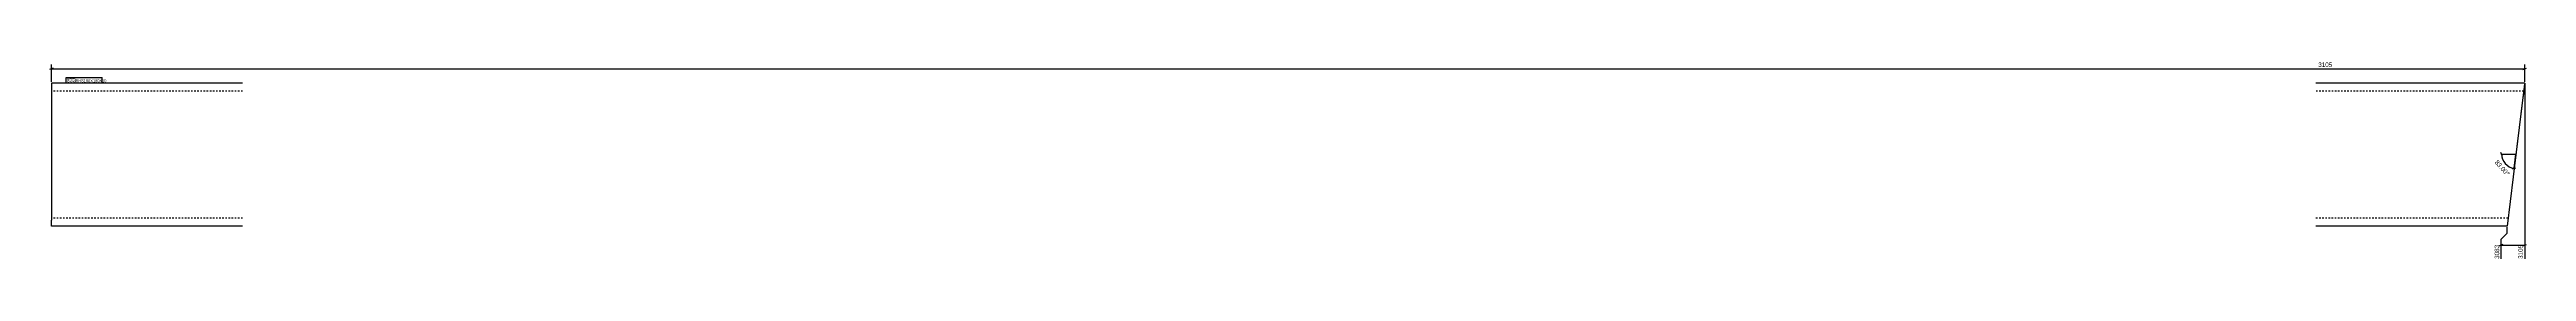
# Model space of a CAD drawing. Header units: millimetres. Extents: x 4 to 3114, y 3 to 253.
import ezdxf

# ---------------------------------------------------------------- set-up
doc = ezdxf.new("R2010")
doc.units = ezdxf.units.MM
doc.linetypes.add('DXK_LINE_DOT2', pattern=[3.9198, 1.9599, -1.9599])
for name, color, linetype in [('MÅLSÆTNING', 7, 'Continuous'), ('STÅL', 7, 'Continuous'), ('TEKST', 7, 'Continuous')]:
    doc.layers.add(name, color=color, linetype=linetype)
doc.styles.add('Arial Narrow', font='ARIALN.TTF', dxfattribs={"height": 0.2})

msp = doc.modelspace()

# ---------------------------------------------------------------- linework, layer by layer
at = {"layer": 'MÅLSÆTNING', "color": 7, "linetype": 'Continuous'}
for p, q in [((6.8, 227.3), (6.8, 249.1)), ((3111.5, 227.3), (3111.5, 249.1)), ((9, 244.7), (4.5, 242.9)), ((6.8, 243.8), (3111.5, 243.8)), ((3111.3, 224.3), (3098.3, 118.5)), ((3109.2, 242.9), (3113.7, 244.7)), ((3111.5, 224.3), (3111.5, 4.5)), ((3083.4, 134.1), (3081.6, 138.6)), ((3082.5, 136.4), (3100.5, 136.4)), ((3098.3, 118.5), (3100.5, 136.4)), ((3096, 117.9), (3100.6, 119.1)), ((3081.9, 29.2), (3089.4, 36.7)), ((3089.4, 36.7), (3089.4, 44.3)), ((3084.1, 22.6), (3079.6, 20.8)), ((3081.9, 4.5), (3081.9, 29.2)), ((3081.9, 21.7), (3111.5, 21.7)), ((3109.2, 20.8), (3113.7, 22.6))]:
    msp.add_line(p, q, dxfattribs=at)
msp.add_arc((3100.5, 136.4), 18, 180, 263, dxfattribs=at)
at = {"layer": 'STÅL', "color": 2, "linetype": 'Continuous'}
for p, q in [((246.8, 225.8), (6.8, 225.8)), ((6.8, 225.8), (6.8, 200.8)), ((3111.5, 225.8), (2849.4, 225.8)), ((3111.5, 225.8), (3108.4, 200.8)), ((6.8, 200.8), (6.8, 70.8)), ((3108.4, 200.8), (3089.4, 45.8)), ((6.8, 70.8), (6.8, 53.1)), ((6.8, 45.8), (6.8, 53.1)), ((246.8, 45.8), (6.8, 45.8)), ((3089.4, 45.8), (2849.4, 45.8))]:
    msp.add_line(p, q, dxfattribs=at)
at = {"layer": 'STÅL', "color": 7, "linetype": 'DXK_LINE_DOT2'}
for p, q in [((3111.3, 223.9), (3108.4, 200.8)), ((246.8, 215.8), (6.8, 215.8)), ((3110.3, 215.8), (2849.4, 215.8)), ((6.8, 70.8), (6.8, 53.1)), ((246.8, 55.8), (6.8, 55.8)), ((3090.6, 55.8), (2849.4, 55.8))]:
    msp.add_line(p, q, dxfattribs=at)

# ---------------------------------------------------------------- next in the draw order: wipeouts: each hides what was drawn before it
at = {"color": 0}
for points, layer in [([(2868.2, 244.9), (2868.2, 253.3), (2851.2, 253.3), (2851.2, 244.9)], 'MÅLSÆTNING'), ([(3086.4, 109.2), (3092.7, 114.7), (3078.1, 131.2), (3071.8, 125.7)], 'MÅLSÆTNING'), ([(35.5, 226.9), (35.5, 232.1), (26.3, 232.1), (26.3, 226.9)], 'TEKST')]:
    msp.add_wipeout(points, dxfattribs=at).dxf.layer = layer
at = {"color": 0, "linetype": 'Continuous'}
for points in [[(3080.7, 20.3), (3072.3, 20.3), (3072.3, 3.3), (3080.7, 3.3)], [(3110.3, 20.3), (3101.9, 20.3), (3101.9, 3.3), (3110.3, 3.3)]]:
    msp.add_wipeout(points, dxfattribs=at).dxf.layer = 'MÅLSÆTNING'

# ---------------------------------------------------------------- next in the draw order: texts
at = {"layer": 'MÅLSÆTNING', "color": 3, "style": 'Arial Narrow'}
msp.add_text('3105', height=5.73, dxfattribs=at).set_placement((2852.4, 246.1))
msp.add_text('83.00°', height=5.73, rotation=-48.5009, dxfattribs=at).set_placement((3073.5, 125.6))
at = {"layer": 'MÅLSÆTNING', "color": 3, "linetype": 'Continuous', "style": 'Arial Narrow'}
for s, p in [('3083', (3079.5, 4.5)), ('3105', (3109.1, 4.5))]:
    msp.add_text(s, height=5.73, rotation=90.0002, dxfattribs=at).set_placement(p)

# ---------------------------------------------------------------- next in the draw order: wipeouts: each hides what was drawn before it
at = {"color": 0}
msp.add_wipeout([(35.5, 226.9), (35.5, 232.1), (26.3, 232.1), (26.3, 226.9)], dxfattribs=at).dxf.layer = 'TEKST'

# ---------------------------------------------------------------- next in the draw order: wipeouts: each hides what was drawn before it
msp.add_wipeout([(69.5, 226.9), (69.5, 230.6), (37.1, 230.6), (37.1, 226.9)], dxfattribs=at).dxf.layer = 'TEKST'

# ---------------------------------------------------------------- next in the draw order: wipeouts: each hides what was drawn before it
msp.add_wipeout([(69.5, 226.9), (69.5, 230.6), (37.1, 230.6), (37.1, 226.9)], dxfattribs=at).dxf.layer = 'TEKST'

# ---------------------------------------------------------------- next in the draw order: linework, layer by layer
at = {"layer": 'TEKST', "color": 7, "linetype": 'Continuous'}
for p, q in [((25.4, 233), (70.4, 233)), ((25.4, 226), (25.4, 233)), ((25.4, 226), (70.4, 226)), ((70.4, 226), (70.4, 233))]:
    msp.add_line(p, q, dxfattribs=at)

# ---------------------------------------------------------------- next in the draw order: texts
at = {"layer": 'TEKST', "color": 3, "style": 'Arial Narrow'}
for s, height, p in [('s33', 5.01, (26.3, 226.9)), ('RHS180X180X10', 3.579, (37.1, 226.9))]:
    msp.add_text(s, height=height, dxfattribs=at).set_placement(p)

doc.saveas('drawing.dxf')
